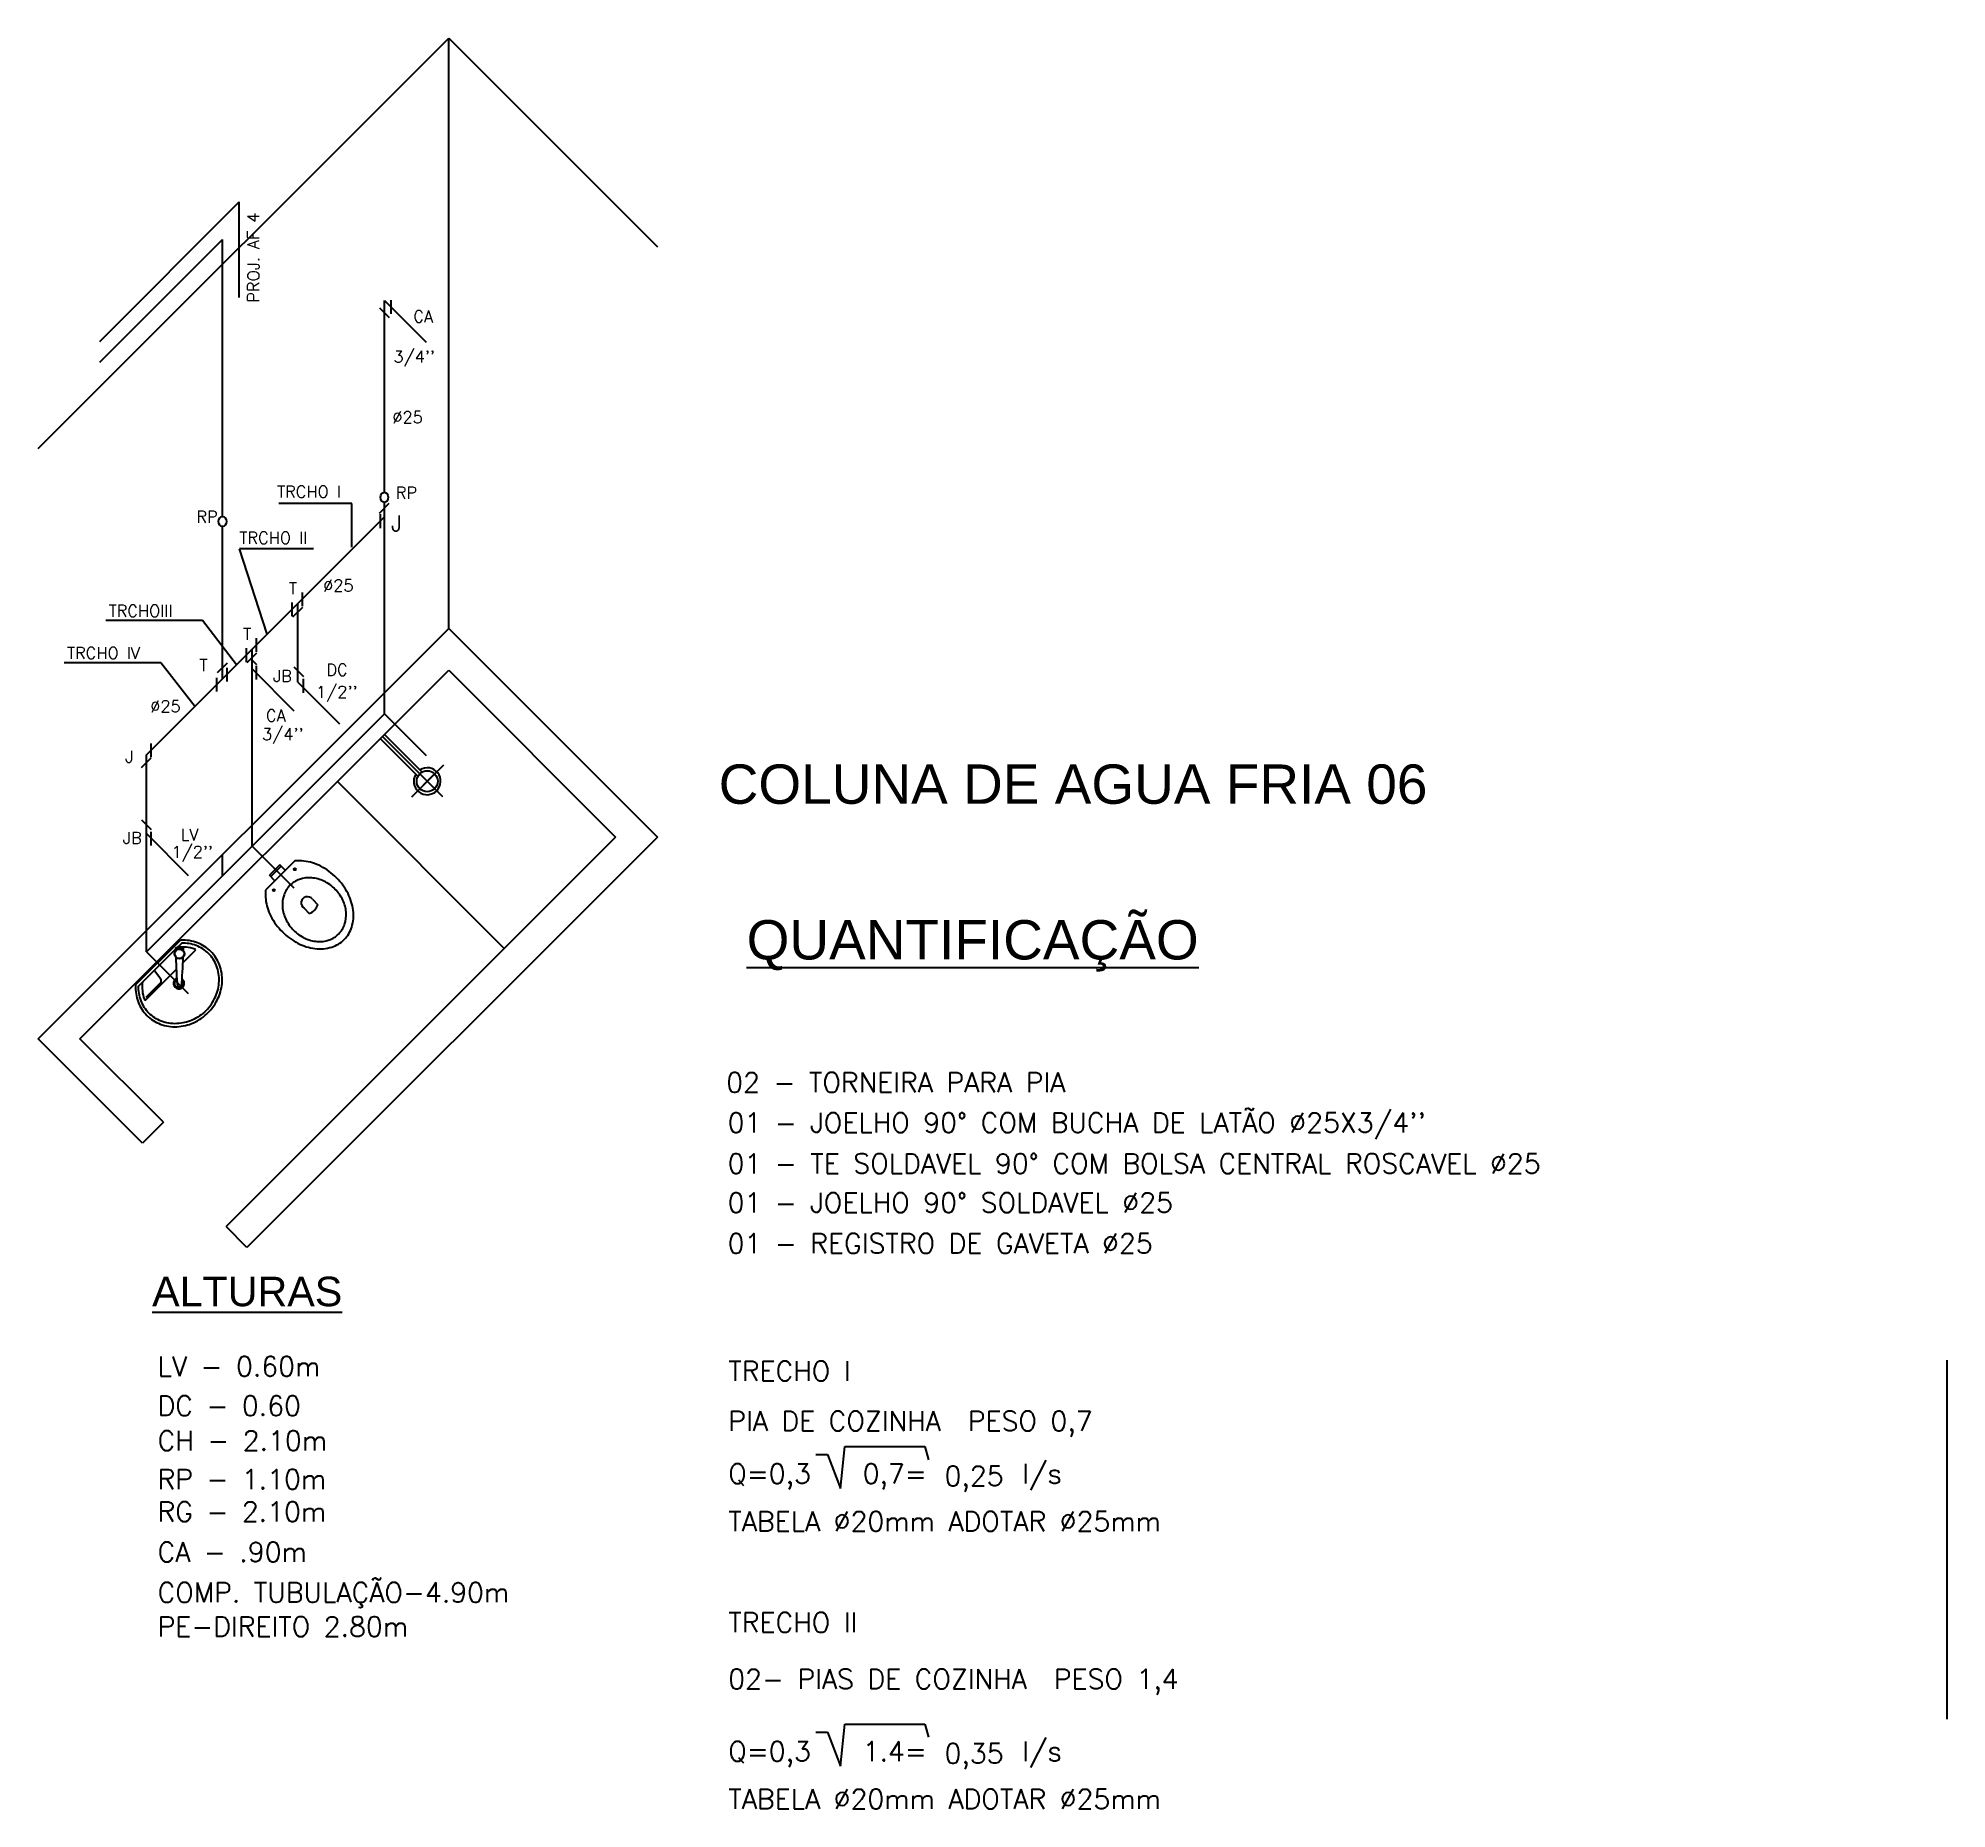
# Model space of a CAD drawing. Extents: x 128 to 467, y 149 to 441.
# Drawn here: x 247.29 to 256.98, y 215.86 to 224.86 of the extents above; entities that cross this region are included whole.
import ezdxf

# ---------------------------------------------------------------- set-up
doc = ezdxf.new("R2010")
doc.units = 0
doc.layers.get('0').update_dxf_attribs({"linetype": 'CONTINUOUS'})
for name, color, linetype in [('BAN', 11, 'CONTINUOUS'), ('CT', 8, 'CONTINUOUS'), ('PAREDE', 7, 'CONTINUOUS'), ('PEÇAS', 2, 'CONTINUOUS'), ('T1', 3, 'CONTINUOUS'), ('TUBULAÇÃO', 5, 'CONTINUOUS')]:
    doc.layers.add(name, color=color, linetype=linetype)
doc.styles.add('ARIAL', font='arial.ttf')
doc.styles.add('STYLE1', font='simplex.shx')

msp = doc.modelspace()

# ---------------------------------------------------------------- texts
at = {"layer": 'T1', "style": 'STYLE1'}
msp.add_text('PROJ. AF 4', height=0.06, rotation=90, dxfattribs=at).set_placement((248.4086, 223.5205))
at = {"layer": 'T1'}
for s, height, style, p in [('CA', 0.06, 'STYLE1', (249.1916, 223.42)), ("3/4''", 0.06, 'STYLE1', (249.0908, 223.2157)), ('%%C25', 0.06, 'STYLE1', (249.0852, 222.9079)), ('TRCHO I', 0.06, 'STYLE1', (248.4991, 222.5291)), ('RP', 0.06, 'STYLE1', (249.1023, 222.5238)), ('RP', 0.06, 'STYLE1', (248.0889, 222.4012)), ('J', 0.08, 'STYLE1', (249.0791, 222.3585)), ('TRCHO II', 0.06, 'STYLE1', (248.3075, 222.295)), ('%%C25', 0.06, 'STYLE1', (248.7334, 222.0524)), ('T', 0.06, 'STYLE1', (248.5591, 222.0381)), ('TRCHOIII', 0.06, 'STYLE1', (247.6431, 221.9235)), ('T', 0.06, 'STYLE1', (248.3265, 221.8056)), ('TRCHO IV', 0.06, 'STYLE1', (247.4316, 221.7091)), ('T', 0.06, 'STYLE1', (248.1045, 221.6475)), ('JB', 0.06, 'STYLE1', (248.4789, 221.5927)), ('DC', 0.06, 'STYLE1', (248.7498, 221.6242)), ("1/2''", 0.06, 'STYLE1', (248.6969, 221.5117)), ('%%C25', 0.06, 'STYLE1', (247.8549, 221.4388)), ('CA', 0.06, 'STYLE1', (248.4422, 221.3915)), ("3/4''", 0.06, 'STYLE1', (248.4228, 221.2972)), ('J', 0.06, 'STYLE1', (247.7278, 221.182)), ('COLUNA DE AGUA FRIA 06', 0.2, 'ARIAL', (250.7431, 220.973)), ('LV', 0.06, 'STYLE1', (248.0094, 220.7865)), ('JB', 0.06, 'STYLE1', (247.7157, 220.7696)), ("1/2''", 0.06, 'STYLE1', (247.9626, 220.6983)), ('%%UQUANTIFICAÇÃO', 0.2, 'ARIAL', (250.8852, 220.1817)), ('02 - TORNEIRA PARA PIA', 0.1, 'STYLE1', (250.7816, 219.5067)), ("01 - JOELHO 90° COM BUCHA DE LATÃO %%C25X3/4''", 0.1, 'STYLE1', (250.7886, 219.3023)), ('01 - TE SOLDAVEL 90° COM BOLSA CENTRAL ROSCAVEL %%C25', 0.1, 'STYLE1', (250.7886, 219.0948)), ('01 - JOELHO 90° SOLDAVEL %%C25', 0.1, 'STYLE1', (250.7886, 218.896)), ('01 - REGISTRO DE GAVETA %%C25', 0.1, 'STYLE1', (250.7886, 218.6885)), ('%%UALTURAS', 0.15, 'ARIAL', (247.8641, 218.4194)), ('LV - 0.60m', 0.1, 'STYLE1', (247.8918, 218.0635)), ('TRECHO I', 0.1, 'STYLE1', (250.7918, 218.0399)), ('DC - 0.60', 0.1, 'STYLE1', (247.8918, 217.8633)), ('PIA DE COZINHA  PESO 0,7', 0.1, 'STYLE1', (250.7918, 217.7862)), ('CH - 2.10m', 0.1, 'STYLE1', (247.8918, 217.6866)), ('RP - 1.10m', 0.1, 'STYLE1', (247.8918, 217.4904)), ('Q=0,3', 0.1, 'STYLE1', (250.7918, 217.5185)), ('0,7=', 0.1, 'STYLE1', (251.4749, 217.5185)), ('0,25', 0.1, 'STYLE1', (251.8909, 217.507)), ('l/s', 0.1, 'STYLE1', (252.2852, 217.5185)), ('RG - 2.10m', 0.1, 'STYLE1', (247.8918, 217.3255)), ('TABELA %%C20mm ADOTAR %%c25mm', 0.1, 'STYLE1', (250.7918, 217.2758)), ('CA - .90m', 0.1, 'STYLE1', (247.8918, 217.1206)), ('COMP. TUBULAÇÃO-4.90m', 0.1, 'STYLE1', (247.8918, 216.9145)), ('PE-DIREITO 2.80m', 0.1, 'STYLE1', (247.8918, 216.7415)), ('TRECHO II', 0.1, 'STYLE1', (250.7918, 216.7621)), ('02- PIAS DE COZINHA  PESO 1,4', 0.1, 'STYLE1', (250.7918, 216.4748)), ('Q=0,3', 0.1, 'STYLE1', (250.7918, 216.1076)), ('1.4=', 0.1, 'STYLE1', (251.4749, 216.1076)), ('0,35', 0.1, 'STYLE1', (251.8909, 216.0962)), ('l/s', 0.1, 'STYLE1', (252.2852, 216.1076)), ('TABELA %%C20mm ADOTAR %%c25mm', 0.1, 'STYLE1', (250.7918, 215.8649))]:
    msp.add_text(s, height=height, dxfattribs=dict(at, style=style)).set_placement(p)

# ---------------------------------------------------------------- blocks, each defined once
blk = doc.blocks.new('VAS-E-PL')
at = {"layer": 'BAN'}
for p, q in [((0.14, 0.1051), (0.14, -0.1051)), ((0.14, 0.0375), (0.1, 0.0375)), ((0.1, 0.0375), (0.1, -0.0375)), ((0.11, 0.0375), (0.11, -0.0375)), ((0.3408, 0.0307), (0.3806, 0.0307)), ((0.14, -0.0375), (0.1, -0.0375)), ((0.3431, -0.0316), (0.3806, -0.0316))]:
    blk.add_line(p, q, dxfattribs=at)
for points in [[(0.6, 0, 0.122907), (0.5821, 0.0718, 0.10548), (0.5268, 0.1376, 0.087588), (0.4483, 0.1791, 0.078107), (0.35, 0.1945, 0.078107), (0.2517, 0.1791, 0.087588), (0.1732, 0.1376, 0.056618), (0.14, 0.1051, 0.122907)], [(0.14, -0.1051, 0.056618), (0.1732, -0.1376, 0.087588), (0.2517, -0.1791, 0.078107), (0.35, -0.1945, 0.078107), (0.4483, -0.1791, 0.087588), (0.5268, -0.1376, 0.10548), (0.5821, -0.0718, 0.122907), (0.6, 0, 0.122907)]]:
    blk.add_lwpolyline(points, format="xyb", dxfattribs=at)
blk.add_lwpolyline([(0.21, 0, 0.114163), (0.2228, -0.0555, 0.103661), (0.2613, -0.1049, 0.091605), (0.3168, -0.1367, 0.084587), (0.385, -0.1483, 0.084587), (0.4532, -0.1367, 0.091605), (0.5087, -0.1049, 0.103661), (0.5472, -0.0555, 0.114163), (0.56, 0, 0.114163), (0.5472, 0.0555, 0.103661), (0.5087, 0.1049, 0.091605), (0.4532, 0.1367, 0.084587), (0.385, 0.1483, 0.084587), (0.3168, 0.1367, 0.091605), (0.2613, 0.1049, 0.103661), (0.2228, 0.0555, 0.114163)], format="xyb", close=True, dxfattribs=at)
for centre in [(0.17, 0.075), (0.17, -0.075)]:
    blk.add_circle(centre, 0.005, dxfattribs=at)
for centre, radius, start, end in [((0.3364, -0.0007), 0.0316, 81.96756, 282.3031), ((0.3099, -0.0007), 0.0772, 336.39434, 23.88812)]:
    blk.add_arc(centre, radius, start, end, dxfattribs=at)
blk = doc.blocks.new('LVT-E-PL')
at = {"layer": 'BAN'}
for p, q in [((0, -0.161), (0, 0.161)), ((0.0118, 0.1171), (0.0372, 0.1425)), ((0.0245, 0.1298), (0.0118, 0.1171)), ((0.015, 0.1203), (0.015, 0.1551)), ((0.015, -0.1551), (0.015, 0.1112)), ((0.0245, 0.1298), (0.0372, 0.1425)), ((0.09, 0.0897), (0.09, 0.1825)), ((0.09, -0.1825), (0.09, 0.0413)), ((0.0157, -0.0411), (0.0684, -0.0486)), ((0.0813, -0.0635), (0.0813, -0.1692)), ((0.1602, -0.0174), (0.1717, -0.0058)), ((0.166, -0.0116), (0.1717, -0.0058))]:
    blk.add_line(p, q, dxfattribs=at)
for points in [[(0.15, -0.23, 0.106878), (0.2294, -0.2128, 0.101579), (0.2985, -0.1626, 0.094885), (0.3437, -0.089, 0.090639), (0.36, 0, 0.090639), (0.3437, 0.089, 0.094885), (0.2985, 0.1626, 0.101579), (0.2294, 0.2128, 0.106878), (0.15, 0.23, 0.106878), (0.0706, 0.2128, 0.101579), (0.0015, 0.1626, 0.002445), (0, 0.161, 0.090639)], [(0.345, 0, 0.090639), (0.3294, 0.0836, 0.094885), (0.2869, 0.1523, 0.101579), (0.2225, 0.1987, 0.106878), (0.1492, 0.2143, 0.106878), (0.0761, 0.1982, 0.09704), (0.0144, 0.1539, 0.002445)], [(0.09, 0.1825, 0.009707), (0.0844, 0.18, 0.128419), (0.015, 0.1233, 0.09704)], [(0.345, 0, -0.090639), (0.3294, -0.0836, -0.094885), (0.2869, -0.1523, -0.101579), (0.2225, -0.1987, -0.106878), (0.1492, -0.2143, -0.106878), (0.0761, -0.1982, -0.09704), (0.0144, -0.1539, -0.002445)], [(0, -0.161, 0.002445), (0.0015, -0.1626, 0.101579), (0.0706, -0.2128, 0.106878), (0.15, -0.23, 0.106878)], [(0.09, -0.1825, -0.009707), (0.0844, -0.18, -0.128419), (0.015, -0.1233, -0.09704)]]:
    blk.add_lwpolyline(points, format="xyb", dxfattribs=at)
blk.add_lwpolyline([(0.166, -0.0116), (0.1602, -0.0174)], dxfattribs=at)
for radius in [0.025, 0.024]:
    blk.add_circle((0.0458, 0.1086), radius, dxfattribs=at)
for centre, radius, start, end in [((0.0132, 0.1157), 0.002, 135, 225.88971), ((1.9953, 2.1603), 2.8497, 225.88971, 226.14379), ((0.0387, 0.1411), 0.002, 44.11029, 135), ((-2.006, -1.841), 2.8497, 43.85621, 44.11029), ((-2.006, -1.841), 2.8497, 40.16101, 43.21953), ((1.9953, 2.1603), 2.8497, 226.78047, 229.83899), ((0.15, 0), 0.0275, 157.2377, 98.61108), ((0.15, 0), 0.0225, 161.48316, 90.13905), ((0.0663, -0.0635), 0.015, 0, 81.85001), ((0.1588, -0.016), 0.002, 229.83899, 315), ((0.1703, -0.0044), 0.002, 315, 40.16101)]:
    blk.add_arc(centre, radius, start, end, dxfattribs=at)
blk = doc.blocks.new('CH-MV')
at = {"layer": 'BAN'}
for p, q in [((0, 0), (0, 0.4327)), ((0.1112, 0.322), (-0.1185, 0.322)), ((-0.0533, 0.322), (0.1112, 0.322)), ((-0.015, 0), (-0.015, 0.2708)), ((0.015, 0), (0.015, 0.2708))]:
    blk.add_line(p, q, dxfattribs=at)
blk.add_circle((0, 0.322), 0.0533, dxfattribs=at)
blk.add_arc((0, 0.322), 0.0683, 282.68119, 257.31881, dxfattribs=at)

# ---------------------------------------------------------------- linework, layer by layer
for p, q in [((249.0443, 221.4307), (249.0443, 222.4307)), ((248.3721, 220.7585), (248.3721, 221.6585)), ((247.835, 220.2214), (249.0443, 221.4307)), ((249.0443, 221.4307), (249.2565, 221.2186)), ((247.835, 220.2214), (247.835, 220.8214)), ((247.835, 220.2214), (247.835, 220.8214)), ((248.3721, 220.7585), (248.5842, 220.5463)), ((247.835, 220.2214), (248.0472, 220.0093))]:
    msp.add_line(p, q)
at = {"layer": 'CT'}
msp.add_line((256.984, 218.1451), (256.984, 216.3209), dxfattribs=at)
at = {"layer": 'PAREDE'}
for p, q in [((247.2851, 222.7784), (249.3711, 224.8643)), ((249.3711, 224.8643), (250.4317, 223.8037)), ((249.3711, 221.8643), (249.3711, 224.8643)), ((247.2851, 219.7784), (249.3711, 221.8643)), ((249.3711, 221.8643), (250.4317, 220.8037)), ((247.4972, 219.7784), (249.3711, 221.6522)), ((249.3711, 221.6522), (250.2196, 220.8037)), ((248.8054, 221.0865), (249.6539, 220.238)), ((250.2196, 220.8037), (248.2397, 218.8238)), ((250.4317, 220.8037), (248.3458, 218.7177)), ((247.8154, 219.2481), (247.2851, 219.7784)), ((247.9215, 219.3541), (247.4972, 219.7784)), ((247.9215, 219.3541), (247.8154, 219.2481)), ((248.3458, 218.7177), (248.2397, 218.8238))]:
    msp.add_line(p, q, dxfattribs=at)
at = {"layer": 'PEÇAS'}
for p, q in [((249.0196, 223.4945), (249.0691, 223.445)), ((249.0765, 223.5335), (249.0765, 223.4635)), ((248.8793, 222.4993), (248.5087, 222.4993)), ((248.8793, 222.278), (248.8793, 222.4993)), ((249.0196, 222.4507), (249.0691, 222.5002)), ((249.0233, 222.4447), (249.0233, 222.3747)), ((248.6834, 222.2695), (248.3085, 222.2695)), ((248.449, 221.8354), (248.3085, 222.2695)), ((248.6259, 222.0473), (248.6259, 221.9773)), ((248.5748, 221.9962), (248.5748, 221.9262)), ((248.5799, 221.9234), (248.6294, 221.9729)), ((248.1194, 221.9045), (247.629, 221.9045)), ((248.2936, 221.68), (248.1194, 221.9045)), ((248.3933, 221.8148), (248.3933, 221.7448)), ((248.3422, 221.7636), (248.3422, 221.6936)), ((248.3473, 221.6909), (248.3968, 221.7403)), ((247.9079, 221.6901), (247.4174, 221.6901)), ((248.0821, 221.4656), (247.9079, 221.6901)), ((248.197, 221.6405), (248.2465, 221.69)), ((248.243, 221.6644), (248.243, 221.5944)), ((248.3968, 221.6788), (248.3721, 221.7036)), ((248.3933, 221.6743), (248.3933, 221.6043)), ((248.6355, 221.6184), (248.586, 221.6679)), ((248.1919, 221.6133), (248.1919, 221.5433)), ((248.631, 221.6078), (248.631, 221.5378)), ((247.8583, 221.2797), (247.8583, 221.2097)), ((247.8103, 221.1577), (247.8598, 221.2072)), ((247.8103, 220.8913), (247.8598, 220.8418)), ((247.8583, 220.8309), (247.8583, 220.7609))]:
    msp.add_line(p, q, dxfattribs=at)
for centre in [(249.0443, 222.5307), (248.2217, 222.4081)]:
    msp.add_ellipse(centre, major_axis=(0, -0.0256), ratio=0.782398, dxfattribs=at)
at = {"layer": 'T1'}
for p, q in [((251.2375, 217.6663), (251.2955, 217.6663)), ((251.2955, 217.6663), (251.3625, 217.4923)), ((251.3625, 217.4923), (251.3848, 217.7064)), ((251.3848, 217.7064), (251.7912, 217.7064)), ((251.7912, 217.7064), (251.809, 217.6395)), ((251.3625, 216.0814), (251.3848, 216.2956)), ((251.3848, 216.2956), (251.7912, 216.2956)), ((251.7912, 216.2956), (251.809, 216.2287)), ((251.2375, 216.2554), (251.2955, 216.2554)), ((251.2955, 216.2554), (251.3625, 216.0814))]:
    msp.add_line(p, q, dxfattribs=at)
at = {"layer": 'TUBULAÇÃO'}
for p, q in [((247.5978, 223.3234), (248.307, 224.0327)), ((248.307, 223.547), (248.307, 224.0327)), ((247.5978, 223.2168), (248.2217, 223.8408)), ((248.2217, 222.4338), (248.2217, 223.8408)), ((249.0443, 222.5564), (249.0443, 223.5307)), ((249.0443, 223.5307), (249.2565, 223.3186)), ((249.0443, 222.4307), (249.0443, 222.5051)), ((249.0443, 222.4307), (249.0443, 222.5051)), ((247.835, 221.2214), (249.0443, 222.4307)), ((248.2217, 221.6081), (248.2217, 222.3825)), ((248.6046, 221.5911), (248.6046, 221.9911)), ((248.3721, 221.6585), (248.3721, 221.7585)), ((248.3721, 221.6585), (248.5842, 221.4463)), ((248.6046, 221.5911), (248.8168, 221.3789)), ((247.835, 220.8214), (247.835, 221.2214)), ((247.835, 220.8214), (248.0472, 220.6093)), ((248.2217, 220.6081), (248.2217, 220.715))]:
    msp.add_line(p, q, dxfattribs=at)

# ---------------------------------------------------------------- block references
for name, p, rotation in [('CH-MV', (249.0342, 221.3153), 225), ('VAS-E-PL', (248.416, 220.7072), 315), ('LVT-E-PL', (247.894, 220.1661), 315)]:
    msp.add_blockref(name, p, dxfattribs=dict(rotation=rotation))

msp.set_redraw_order([(e.dxf.handle, doc.entitydb.next_handle()) for e in msp.query("TEXT MTEXT ATTDEF DIMENSION ARC_DIMENSION")])  # texts and dimensions are drawn at this point

doc.saveas('drawing.dxf')
